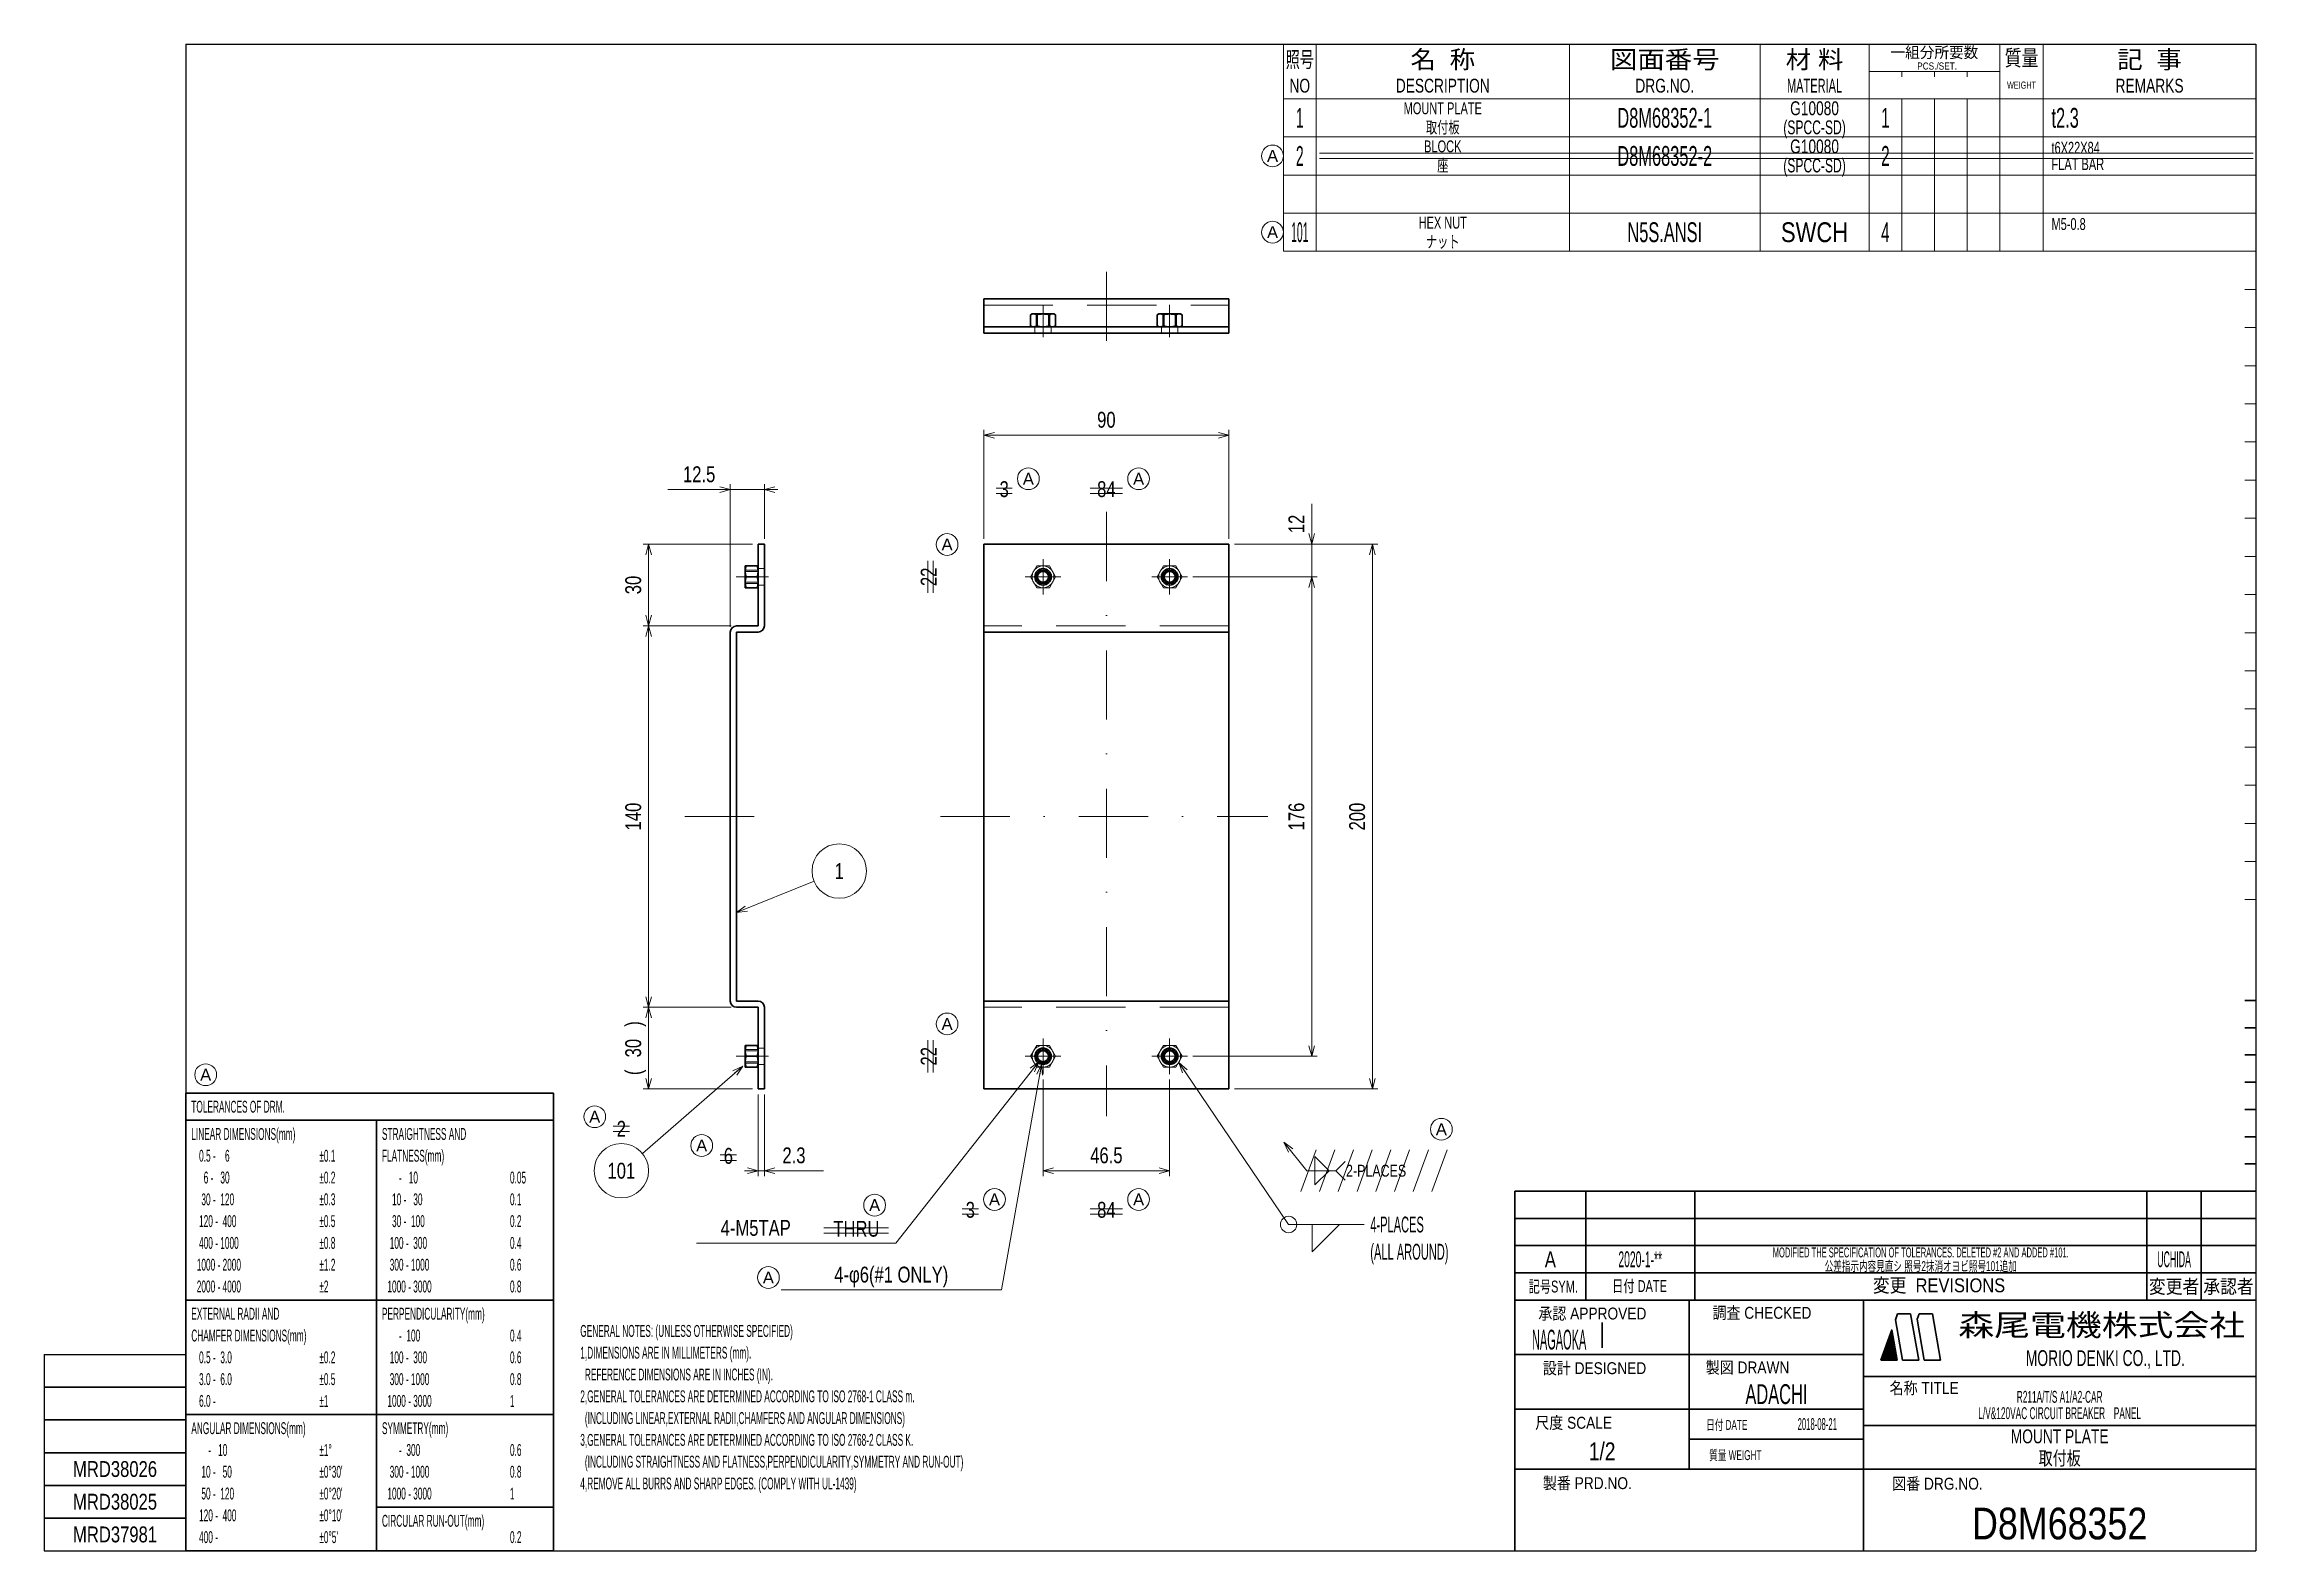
# Model space of a CAD drawing. Header units: millimetres. Extents: x 7 to 913, y 10 to 287.
# Drawn here: x 507 to 913, y 10.2 to 286.8 of the extents above; entities that cross this region are included whole.
import ezdxf
from ezdxf.enums import TextEntityAlignment as Align

# ---------------------------------------------------------------- set-up
doc = ezdxf.new("R2010")
doc.units = ezdxf.units.MM
doc.linetypes.add('DASHDOT', pattern=[25.3, 12.7, -6.3, 0, -6.3])
doc.linetypes.add('DASHED', pattern=[19, 12.7, -6.3])
for name, color, linetype in [('GR1_05', 7, 'Continuous'), ('GR1_06', 7, 'Continuous'), ('GR1_15', 7, 'Continuous'), ('GR1_16', 7, 'Continuous'), ('図面枠D8M', 7, 'Continuous'), ('表題、部品表_02', 7, 'Continuous'), ('表題、部品表_03', 7, 'Continuous'), ('表題、部品表_Layer1', 7, 'Continuous')]:
    doc.layers.add(name, color=color, linetype=linetype)
doc.styles.add('HG丸ｺﾞｼｯｸM-PRO', font='')
doc.styles.get('HG丸ｺﾞｼｯｸM-PRO').set_extended_font_data('HG丸ｺﾞｼｯｸM-PRO')

msp = doc.modelspace()

# ---------------------------------------------------------------- texts
at = {"layer": 'GR1_05', "color": 3, "linetype": 'Continuous', "lineweight": 35, "style": 'HG丸ｺﾞｼｯｸM-PRO', "width": 0.784542}
for s, height, rotation, p in [('3', 2.91, 0, (683.23, 202.77)), ('84', 2.909, 0, (701.99, 202.77)), ('22', 2.909, 90, (671.69, 189)), ('22', 2.909, 90, (671.69, 101)), ('6', 2.91, 0, (632.59, 80.4)), ('3', 2.91, 0, (677.01, 70.5)), ('84', 2.909, 0, (701.99, 70.5))]:
    msp.add_text(s, height=height, rotation=rotation, dxfattribs=at).set_placement(p, align=Align.BOTTOM_CENTER)
msp.add_text('2', height=2.91, rotation=0, dxfattribs=at).set_placement((612.95, 87.69), align=Align.MIDDLE_CENTER)
at = {"layer": 'GR1_05', "color": 3, "linetype": 'Continuous', "lineweight": 35, "style": 'HG丸ｺﾞｼｯｸM-PRO', "width": 0.78274}
msp.add_text('2-PLACES', height=2.182, dxfattribs=at).set_placement((745.99, 80), align=Align.MIDDLE_LEFT)
at = {"layer": 'GR1_05', "color": 3, "linetype": 'Continuous', "lineweight": 35, "style": 'HG丸ｺﾞｼｯｸM-PRO', "width": 0.782377}
msp.add_text('THRU', height=2.909, dxfattribs=at).set_placement((656.1, 67.02), align=Align.BOTTOM_CENTER)
at = {"layer": 'GR1_06', "color": 3, "linetype": 'Continuous', "lineweight": 35, "style": 'HG丸ｺﾞｼｯｸM-PRO'}
for s, height, width, p in [('4-PLACES', 2.909, 0.522311, (750.45, 70.13)), ('(ALL AROUND)', 2.9091, 0.52248, (750.45, 65.13))]:
    msp.add_text(s, height=height, dxfattribs=dict(at, width=width)).set_placement(p, align=Align.MIDDLE_LEFT)
at = {"layer": 'GR1_15', "color": 3, "linetype": 'Continuous', "lineweight": 35, "style": 'HG丸ｺﾞｼｯｸM-PRO', "width": 0.784542}
for s, height, p in [('1', 2.91, (652.95, 135)), ('101', 2.909, (612.95, 80))]:
    msp.add_text(s, height=height, rotation=0, dxfattribs=at).set_placement(p, align=Align.MIDDLE_CENTER)
at = {"layer": 'GR1_16', "color": 3, "linetype": 'Continuous', "lineweight": 35, "style": 'HG丸ｺﾞｼｯｸM-PRO'}
for s, height, rotation, width, p in [('90', 2.909, 0, 0.784542, (701.99, 215.5)), ('12', 2.909, 90, 0.784542, (739.2, 198.7)), ('30', 2.909, 90, 0.784542, (617.45, 187.5)), ('140', 2.909, 90, 0.784542, (617.45, 145)), ('176', 2.909, 90, 0.784542, (739.2, 145)), ('200', 2.909, 90, 0.784542, (750.34, 145)), (')', 2.91, 90, 0.781868, (617.45, 106.94)), ('30', 2.909, 90, 0.784542, (617.45, 102.5)), ('(', 2.91, 90, 0.781868, (617.45, 98.06)), ('46.5', 2.909, 0, 0.784749, (701.99, 80.5))]:
    msp.add_text(s, height=height, rotation=rotation, dxfattribs=dict(at, width=width)).set_placement(p, align=Align.BOTTOM_CENTER)
for s, height, width, p in [('12.5', 2.909, 0.784749, (627.23, 205.5)), ('2.3', 2.909, 0.784839, (644.64, 80.5)), ('4-M5TAP', 2.909, 0.783317, (637.62, 67.18)), ('4-φ6(#1 ONLY)', 2.9091, 0.782786, (662.5, 58.61))]:
    msp.add_text(s, height=height, dxfattribs=dict(at, width=width)).set_placement(p, align=Align.BOTTOM_CENTER)
at = {"layer": '図面枠D8M', "color": 3, "linetype": 'Continuous', "lineweight": 35, "style": 'HG丸ｺﾞｼｯｸM-PRO'}
for s, height, width, p in [('公差指示内容見直シ 照号2抹消オヨビ照号101追加', 1.8182, 0.619002, (851.5, 62.5)), ('取付板', 2.545, 0.741121, (877, 27.25)), ('MRD38026', 2.909, 0.783793, (520, 25.25)), ('MRD38025', 2.909, 0.783793, (520, 19.25)), ('MRD37981', 2.909, 0.783793, (520, 13.25))]:
    msp.add_text(s, height=height, dxfattribs=dict(at, width=width)).set_placement(p, align=Align.MIDDLE_CENTER)
for s, width, p in [('GENERAL NOTES: (UNLESS OTHERWISE SPECIFIED)', 0.52211, (605.41, 51.69)), ('1,DIMENSIONS ARE IN MILLIMETERS (mm).', 0.522052, (605.41, 47.69)), ('  REFERENCE DIMENSIONS ARE IN INCHES (IN).', 0.522009, (605.41, 43.69)), ('2,GENERAL TOLERANCES ARE DETERMINED ACCORDING TO ISO 2768-1 CLASS m.', 0.522186, (605.41, 39.69)), ('  (INCLUDING LINEAR,EXTERNAL RADII,CHAMFERS AND ANGULAR DIMENSIONS)', 0.522355, (605.41, 35.69)), ('3,GENERAL TOLERANCES ARE DETERMINED ACCORDING TO ISO 2768-2 CLASS K.', 0.52223, (605.41, 31.69)), ('  (INCLUDING STRAIGHTNESS AND FLATNESS,PERPENDICULARITY,SYMMETRY AND RUN-OUT)', 0.522087, (605.41, 27.69)), ('4,REMOVE ALL BURRS AND SHARP EDGES. (COMPLY WITH UL-1439)', 0.52235, (605.41, 23.69))]:
    msp.add_text(s, height=2.1818, dxfattribs=dict(at, width=width)).set_placement(p, align=Align.TOP_LEFT)
at = {"layer": '表題、部品表_03', "color": 3, "linetype": 'Continuous', "lineweight": 35, "style": 'HG丸ｺﾞｼｯｸM-PRO'}
for s, height, width, p in [('MOUNT PLATE', 2.1818, 0.692407, (763.75, 275)), ('G10080', 2.545, 0.740408, (832, 275)), ('1', 3.64, 0.521199, (737.5, 273.25)), ('取付板', 2.182, 0.692256, (763.75, 271.5)), ('D8M68352-1', 3.636, 0.619404, (804.5, 273.25)), ('(SPCC-SD)', 2.545, 0.652377, (832, 271.5)), ('1', 3.64, 0.576062, (845, 273.25)), ('2', 3.64, 0.521199, (737.5, 266.25)), ('101', 3.636, 0.389528, (737.5, 252.25)), ('HEX NUT', 2.182, 0.692138, (763.75, 254)), ('N5S.ANSI', 3.636, 0.619088, (804.5, 252.25)), ('SWCH', 3.636, 0.830518, (832, 252.25)), ('4', 3.64, 0.576062, (845, 252.25)), ('ナット', 2.182, 0.692256, (763.75, 250.5))]:
    msp.add_text(s, height=height, dxfattribs=dict(at, width=width)).set_placement(p, align=Align.MIDDLE_CENTER)
for s, height, width, p in [('t2.3', 3.636, 0.618087, (875.5, 273.25)), ('M5-0.8', 2.182, 0.691716, (875.5, 253.75))]:
    msp.add_text(s, height=height, dxfattribs=dict(at, width=width)).set_placement(p, align=Align.MIDDLE_LEFT)
at = {"layer": '表題、部品表_Layer1', "color": 3, "linetype": 'Continuous', "lineweight": 35, "style": 'HG丸ｺﾞｼｯｸM-PRO'}
for s, height, width, p in [('BLOCK', 2.182, 0.693284, (763.75, 268)), ('D8M68352-2', 3.636, 0.619404, (804.5, 266.25)), ('G10080', 2.545, 0.740408, (832, 268)), ('2', 3.64, 0.576062, (845, 266.25)), ('座', 2.18, 0.692256, (763.75, 264.5)), ('(SPCC-SD)', 2.545, 0.652377, (832, 264.5))]:
    msp.add_text(s, height=height, dxfattribs=dict(at, width=width)).set_placement(p, align=Align.MIDDLE_CENTER)
for s, width, p in [('t6X22X84', 0.692008, (875.5, 267.75)), ('FLAT BAR', 0.692996, (875.5, 264.75))]:
    msp.add_text(s, height=2.182, dxfattribs=dict(at, width=width)).set_placement(p, align=Align.MIDDLE_LEFT)

# ---------------------------------------------------------------- blocks, each defined once
blk = doc.blocks.new('BLKF060')
at = {"layer": '図面枠D8M', "color": 4, "linetype": 'Continuous', "lineweight": 13}
for p, q in [((844.778471, 46.998727), (846.524087, 48.744343)), ((844.8594, 47.221078), (846.502888, 48.864566)), ((844.940329, 47.443428), (846.48169, 48.984789)), ((845.021258, 47.665778), (846.460491, 49.105012)), ((845.102186, 47.888128), (846.439293, 49.225235)), ((845.183115, 48.110479), (846.418094, 49.345457)), ((845.264044, 48.332829), (846.396896, 49.46568)), ((845.344973, 48.555179), (846.375697, 49.585903)), ((845.425902, 48.777529), (846.354499, 49.706126)), ((845.506831, 48.999879), (846.3333, 49.826349)), ((845.58776, 49.22223), (846.312102, 49.946572)), ((845.668689, 49.44458), (846.290903, 50.066794)), ((845.749617, 49.66693), (846.269705, 50.187017)), ((845.830546, 49.88928), (846.248506, 50.30724)), ((845.911475, 50.111631), (846.227307, 50.427463)), ((845.992404, 50.333981), (846.206109, 50.547686)), ((846.073333, 50.556331), (846.18491, 50.667909)), ((846.154262, 50.778681), (846.163712, 50.788131)), ((844.157871, 45.246757), (846.693675, 47.782561)), ((844.211969, 45.442276), (846.672477, 47.902784)), ((844.292898, 45.664626), (846.651278, 48.023006)), ((844.299292, 45.246757), (846.714874, 47.662338)), ((844.373827, 45.886976), (846.63008, 48.143229)), ((844.440714, 45.246757), (846.736072, 47.542115)), ((844.454756, 46.109327), (846.608881, 48.263452)), ((844.535684, 46.331677), (846.587682, 48.383675)), ((844.582135, 45.246757), (846.757271, 47.421892)), ((844.616613, 46.554027), (846.566484, 48.503898)), ((844.697542, 46.776377), (846.545285, 48.624121)), ((844.723556, 45.246757), (846.778469, 47.301669)), ((844.864978, 45.246757), (846.799668, 47.181447)), ((845.006399, 45.246757), (846.820866, 47.061224)), ((845.147821, 45.246757), (846.842065, 46.941001)), ((845.289242, 45.246757), (846.863263, 46.820778)), ((845.430663, 45.246757), (846.884462, 46.700555)), ((845.572085, 45.246757), (846.90566, 46.580332)), ((845.713506, 45.246757), (846.926859, 46.46011)), ((845.854927, 45.246757), (846.948057, 46.339887)), ((845.996349, 45.246757), (846.969256, 46.219664)), ((846.13777, 45.246757), (846.990455, 46.099441)), ((846.279191, 45.246757), (847.011653, 45.979218)), ((846.420613, 45.246757), (847.032852, 45.858995)), ((846.562034, 45.246757), (847.05405, 45.738773)), ((846.703455, 45.246757), (847.075249, 45.61855)), ((846.844877, 45.246757), (847.096447, 45.498327)), ((846.986298, 45.246757), (847.117646, 45.378104)), ((847.12772, 45.246757), (847.138844, 45.257881))]:
    blk.add_line(p, q, dxfattribs=at)
blk = doc.blocks.new('BLKF059')
at = {"layer": '図面枠D8M', "color": 2, "linetype": 'Continuous', "lineweight": 25}
for p, q in [((533, 286.75), (913, 286.75)), ((533, 286.75), (533, 10.25)), ((913, 286.75), (913, 10.25)), ((507, 46.25), (507, 10.25)), ((507, 46.25), (533, 46.25)), ((507, 10.25), (913, 10.25))]:
    blk.add_line(p, q, dxfattribs=at)
at = {"layer": '図面枠D8M', "color": 4, "linetype": 'Continuous', "lineweight": 13}
for p, q in [((913, 269.75), (911, 269.75)), ((913, 262.75), (911, 262.75)), ((913, 255.75), (911, 255.75)), ((913, 248.75), (911, 248.75)), ((913, 241.75), (911, 241.75)), ((913, 234.75), (911, 234.75)), ((913, 227.75), (911, 227.75)), ((913, 220.75), (911, 220.75)), ((913, 213.75), (911, 213.75)), ((913, 206.75), (911, 206.75)), ((913, 199.75), (911, 199.75)), ((913, 192.75), (911, 192.75)), ((913, 185.75), (911, 185.75)), ((913, 178.75), (911, 178.75)), ((913, 171.75), (911, 171.75)), ((913, 164.75), (911, 164.75)), ((913, 157.75), (911, 157.75)), ((913, 150.75), (911, 150.75)), ((913, 143.75), (911, 143.75)), ((913, 136.75), (911, 136.75)), ((911, 129.75), (913, 129.75))]:
    blk.add_line(p, q, dxfattribs=at)
at = {"layer": '図面枠D8M', "color": 3, "linetype": 'Continuous', "lineweight": 35}
for p, q in [((913, 111.25), (911, 111.25)), ((913, 106.25), (911, 106.25)), ((913, 101.25), (911, 101.25)), ((913, 96.25), (911, 96.25)), ((913, 91.25), (911, 91.25)), ((913, 86.25), (911, 86.25)), ((913, 81.25), (911, 81.25)), ((777, 76.25), (913, 76.25)), ((777, 76.25), (777, 10.25)), ((790, 76.25), (790, 56.25)), ((810, 76.25), (810, 56.25)), ((893, 76.25), (893, 56.25)), ((903, 76.25), (903, 56.25)), ((777, 71.25), (913, 71.25)), ((777, 66.25), (913, 66.25)), ((777, 61.25), (913, 61.25)), ((777, 56.25), (913, 56.25)), ((809, 56.25), (809, 25.25)), ((841, 56.25), (841, 10.25)), ((846.84, 52.65), (847.23, 53.75)), ((847.23, 53.75), (849.64, 53.75)), ((851.14, 45.25), (849.64, 53.75)), ((851.18, 53.75), (850.82, 52.76)), ((851.18, 53.75), (853.64, 53.75)), ((855.14, 45.25), (853.64, 53.75)), ((793, 52.17), (793, 47.48)), ((844.14, 45.25), (846.16, 50.8)), ((847.14, 45.25), (846.16, 50.8)), ((848.14, 45.25), (846.84, 52.65)), ((852.14, 45.25), (850.82, 52.76)), ((777, 46.25), (841, 46.25)), ((844.14, 45.25), (847.14, 45.25)), ((848.14, 45.25), (851.14, 45.25)), ((852.14, 45.25), (855.14, 45.25)), ((841, 42.25), (913, 42.25)), ((507, 40.25), (533, 40.25)), ((507, 34.25), (533, 34.25)), ((777, 36.25), (841, 36.25)), ((841, 33.25), (913, 33.25)), ((809, 30.75), (841, 30.75)), ((507, 28.25), (533, 28.25)), ((777, 25.25), (913, 25.25)), ((507, 22.25), (533, 22.25)), ((533, 16.25), (507, 16.25))]:
    blk.add_line(p, q, dxfattribs=at)
at = {"layer": '図面枠D8M', "color": 4, "linetype": 'Continuous', "lineweight": 13}
blk.add_blockref('BLKF060', (0, 0), dxfattribs=at)
at = {"layer": '図面枠D8M', "color": 4, "linetype": 'Continuous', "lineweight": 13, "style": 'HG丸ｺﾞｼｯｸM-PRO'}
for s, height, width, p in [('記号SYM.', 2.182, 0.69227, (784.03, 58.74)), ('日付 DATE', 2.182, 0.692507, (799.87, 58.83)), ('変更  REVISIONS', 2.5455, 0.887352, (854.85, 58.97)), ('変更者', 2.545, 0.887717, (898, 58.75)), ('承認者', 2.545, 0.887717, (908, 58.75)), ('承認 APPROVED', 2.1818, 0.863151, (791.21, 53.79)), ('調査 CHECKED', 2.182, 0.863174, (822.34, 53.92)), ('設計 DESIGNED', 2.1818, 0.862613, (791.61, 43.76)), ('製図 DRAWN', 2.182, 0.863099, (819.7, 43.9)), ('名称 TITLE', 2.182, 0.862489, (852.13, 40.11)), ('尺度 SCALE', 2.182, 0.862581, (787.78, 33.74)), ('日付 DATE', 1.818, 0.618255, (815.88, 33.34)), ('質量 WEIGHT', 1.818, 0.618812, (817.46, 27.8)), ('製番 PRD.NO.', 2.182, 0.863299, (790.29, 22.66)), ('図番 DRG.NO.', 2.182, 0.863083, (854.56, 22.56))]:
    blk.add_text(s, height=height, dxfattribs=dict(at, width=width)).set_placement(p, align=Align.MIDDLE_CENTER)
at = {"layer": '図面枠D8M', "color": 2, "linetype": 'Continuous', "lineweight": 25, "style": 'HG丸ｺﾞｼｯｸM-PRO', "width": 1.206081}
blk.add_text('森尾電機株式会社', height=4, dxfattribs=at).set_placement((884.72, 51.68), align=Align.MIDDLE_CENTER)
at = {"layer": '図面枠D8M', "color": 3, "linetype": 'Continuous', "lineweight": 35, "style": 'HG丸ｺﾞｼｯｸM-PRO', "width": 0.652197}
blk.add_text('MORIO DENKI CO., LTD.', height=2.9091, dxfattribs=at).set_placement((885.38, 45.61), align=Align.MIDDLE_CENTER)
blk = doc.blocks.new('BLKF061')
at = {"layer": '図面枠D8M', "color": 3, "linetype": 'Continuous', "lineweight": 35, "style": 'HG丸ｺﾞｼｯｸM-PRO'}
for s, height, width, p in [('A', 2.91, 0.782973, (783.5, 63.75)), ('2020-1-**', 2.909, 0.488281, (800, 63.75)), ('MODIFIED THE SPECIFICATION OF TOLERANCES. DELETED #2 AND ADDED #101.', 1.8182, 0.497779, (851.5, 65)), ('UCHIDA', 2.909, 0.415827, (898, 63.75)), ('NAGAOKA', 3.636, 0.414524, (785.11, 49)), ('ADACHI', 3.636, 0.619335, (825, 39)), ('L/V&120VAC CIRCUIT BREAKER\u3000PANEL', 2.1818, 0.522042, (877, 35.5)), ('R211A/T/S A1/A2-CAR', 2.1818, 0.521924, (877, 38.5)), ('2018-08-21', 2.182, 0.482412, (832.5, 33.5)), ('MOUNT PLATE', 2.5455, 0.741539, (877, 31.25)), ('1/2', 3.273, 0.80628, (793, 28.5)), ('D8M68352', 5.818, 0.845432, (877, 15.25))]:
    blk.add_text(s, height=height, dxfattribs=dict(at, width=width)).set_placement(p, align=Align.MIDDLE_CENTER)
blk = doc.blocks.new('BLKF062')
at = {"layer": '表題、部品表_02', "color": 4, "linetype": 'Continuous', "lineweight": 13}
for p, q in [((734.5, 276.75), (734.5, 269.75)), ((734.5, 276.75), (913, 276.75)), ((740.5, 276.75), (740.5, 269.75)), ((787, 276.75), (787, 269.75)), ((822, 276.75), (822, 269.75)), ((842, 276.75), (842, 269.75)), ((848, 276.75), (848, 269.75)), ((854, 276.75), (854, 269.75)), ((860, 269.75), (860, 276.75)), ((866, 276.75), (866, 269.75)), ((874, 276.75), (874, 269.75)), ((913, 276.75), (913, 269.75)), ((734.5, 269.75), (913, 269.75))]:
    blk.add_line(p, q, dxfattribs=at)
blk = doc.blocks.new('BLKF064')
at = {"layer": '表題、部品表_02', "color": 4, "linetype": 'Continuous', "lineweight": 13}
for p, q in [((734.5, 269.75), (734.5, 262.75)), ((734.5, 269.75), (913, 269.75)), ((740.5, 269.75), (740.5, 262.75)), ((787, 269.75), (787, 262.75)), ((822, 269.75), (822, 262.75)), ((842, 269.75), (842, 262.75)), ((848, 269.75), (848, 262.75)), ((854, 269.75), (854, 262.75)), ((860, 262.75), (860, 269.75)), ((866, 269.75), (866, 262.75)), ((874, 269.75), (874, 262.75)), ((913, 269.75), (913, 262.75)), ((734.5, 262.75), (913, 262.75))]:
    blk.add_line(p, q, dxfattribs=at)
blk = doc.blocks.new('BLKF066')
at = {"layer": '図面枠D8M', "color": 3, "linetype": 'Continuous', "lineweight": 35}
for p, q in [((533, 94.25), (600.5, 94.25)), ((533, 94.25), (533, 10.25)), ((600.5, 10.25), (600.5, 94.25)), ((533, 89.25), (600.5, 89.25)), ((568, 10.25), (568, 89.25)), ((533, 56.25), (568, 56.25)), ((568, 56.25), (600.5, 56.25)), ((533, 35.25), (568, 35.25)), ((568, 35.25), (600.5, 35.25)), ((568, 18.25), (600.5, 18.25)), ((533, 10.25), (600.5, 10.25))]:
    blk.add_line(p, q, dxfattribs=at)
at = {"layer": '図面枠D8M', "color": 4, "linetype": 'Continuous', "lineweight": 13, "style": 'HG丸ｺﾞｼｯｸM-PRO'}
for s, height, width, p in [('TOLERANCES OF DRM.', 2.1818, 0.522208, (534, 91.75)), ('LINEAR DIMENSIONS(mm)', 2.1818, 0.521664, (534, 86.75)), ('STRAIGHTNESS AND', 2.1818, 0.521949, (569, 86.75)), (' 0.5 -    6', 2.1818, 0.524049, (535, 82.75)), ('±0.1', 2.182, 0.52198, (557.5, 82.75)), ('FLATNESS(mm)', 2.1818, 0.521994, (569, 82.75)), ('   6 -   30', 2.1818, 0.52397, (535, 78.75)), ('±0.2', 2.182, 0.52198, (557.5, 78.75)), ('     -   10', 2.1818, 0.524651, (570, 78.75)), ('0.05', 2.182, 0.52205, (592.5, 78.75)), ('  30 -  120', 2.1818, 0.522893, (535, 74.75)), ('±0.3', 2.182, 0.52198, (557.5, 74.75)), ('  10 -   30', 2.1818, 0.523391, (570, 74.75)), ('0.1', 2.182, 0.522424, (592.5, 74.75)), (' 120 -  400', 2.1818, 0.52246, (535, 70.75)), ('±0.5', 2.182, 0.52198, (557.5, 70.75)), ('  30 -  100', 2.1818, 0.522893, (570, 70.75)), ('0.2', 2.182, 0.522424, (592.5, 70.75)), (' 400 - 1000', 2.1818, 0.52208, (535, 66.75)), ('±0.8', 2.182, 0.52198, (557.5, 66.75)), (' 100 -  300', 2.1818, 0.52246, (570, 66.75)), ('0.4', 2.182, 0.522424, (592.5, 66.75)), ('1000 - 2000', 2.1818, 0.521744, (535, 62.75)), ('±1.2', 2.182, 0.52198, (557.5, 62.75)), (' 300 - 1000', 2.1818, 0.52208, (570, 62.75)), ('0.6', 2.182, 0.522424, (592.5, 62.75)), ('2000 - 4000', 2.1818, 0.521744, (535, 58.75)), ('±2', 2.182, 0.521216, (557.5, 58.75)), ('1000 - 3000', 2.1818, 0.521744, (570, 58.75)), ('0.8', 2.182, 0.522424, (592.5, 58.75)), ('EXTERNAL RADII AND', 2.1818, 0.522426, (534, 53.75)), ('PERPENDICULARITY(mm)', 2.1818, 0.521822, (569, 53.75)), ('CHAMFER DIMENSIONS(mm)', 2.1818, 0.521615, (534, 49.75)), ('     -  100', 2.1818, 0.52397, (570, 49.75)), ('0.4', 2.182, 0.522424, (592.5, 49.75)), (' 0.5 -  3.0', 2.1818, 0.523514, (535, 45.75)), ('±0.2', 2.182, 0.52198, (557.5, 45.75)), (' 100 -  300', 2.1818, 0.52246, (570, 45.75)), ('0.6', 2.182, 0.522424, (592.5, 45.75)), (' 3.0 -  6.0', 2.1818, 0.523514, (535, 41.75)), ('±0.5', 2.182, 0.52198, (557.5, 41.75)), (' 300 - 1000', 2.1818, 0.52208, (570, 41.75)), ('0.8', 2.182, 0.522424, (592.5, 41.75)), (' 6.0 -', 2.182, 0.523279, (535, 37.75)), ('±1', 2.182, 0.521216, (557.5, 37.75)), ('1000 - 3000', 2.1818, 0.521744, (570, 37.75)), ('1', 2.18, 0.521199, (592.5, 37.75)), ('ANGULAR DIMENSIONS(mm)', 2.1818, 0.521887, (534, 32.75)), ('SYMMETRY(mm)', 2.1818, 0.521222, (569, 32.75)), ('     -   10', 2.1818, 0.524651, (535, 28.75)), ('±1°', 2.182, 0.52122, (557.5, 28.75)), ('     -  300', 2.1818, 0.52397, (570, 28.75)), ('0.6', 2.182, 0.522424, (592.5, 28.75)), ('  10 -   50', 2.1818, 0.523391, (535, 24.75)), ("±0°30'", 2.182, 0.521679, (557.5, 24.75)), (' 300 - 1000', 2.1818, 0.52208, (570, 24.75)), ('0.8', 2.182, 0.522424, (592.5, 24.75)), ('  50 -  120', 2.1818, 0.522893, (535, 20.75)), ("±0°20'", 2.182, 0.521679, (557.5, 20.75)), ('1000 - 3000', 2.1818, 0.521744, (570, 20.75)), ('1', 2.18, 0.521199, (592.5, 20.75)), (' 120 -  400', 2.1818, 0.52246, (535, 16.75)), ("±0°10'", 2.182, 0.521679, (557.5, 16.75)), ('CIRCULAR RUN-OUT(mm)', 2.1818, 0.521639, (569, 15.75)), (' 400 -', 2.182, 0.52234, (535, 12.75)), ("±0°5'", 2.182, 0.521776, (557.5, 12.75)), ('0.2', 2.182, 0.522424, (592.5, 12.75))]:
    blk.add_text(s, height=height, dxfattribs=dict(at, width=width)).set_placement(p, align=Align.MIDDLE_LEFT)
blk = doc.blocks.new('BLKF067')
at = {"layer": '表題、部品表_Layer1', "color": 4, "linetype": 'Continuous', "lineweight": 13}
blk.add_circle((536.64, 97.62), 2, dxfattribs=at)
at = {"layer": '表題、部品表_Layer1', "color": 4, "linetype": 'Continuous', "lineweight": 13, "style": 'HG丸ｺﾞｼｯｸM-PRO', "width": 1.042301}
blk.add_text('A', height=2.18, dxfattribs=at).set_placement((536.64, 97.62), align=Align.MIDDLE_CENTER)
blk = doc.blocks.new('BLKF069')
at = {"layer": '図面枠D8M', "color": 4, "linetype": 'Continuous', "lineweight": 13}
for p, q in [((734.5, 286.75), (734.5, 276.75)), ((734.5, 286.75), (913, 286.75)), ((740.5, 286.75), (740.5, 276.75)), ((787, 286.75), (787, 276.75)), ((822, 286.75), (822, 276.75)), ((842, 286.75), (842, 276.75)), ((866, 286.75), (866, 276.75)), ((874, 286.75), (874, 276.75)), ((913, 286.75), (913, 276.75)), ((842, 281.75), (866, 281.75)), ((848, 280.75), (848, 281.75)), ((854, 281.75), (854, 280.75)), ((860, 281.75), (860, 280.75)), ((734.5, 276.75), (913, 276.75))]:
    blk.add_line(p, q, dxfattribs=at)
at = {"layer": '図面枠D8M', "color": 3, "linetype": 'Continuous', "lineweight": 35, "style": 'HG丸ｺﾞｼｯｸM-PRO'}
for s, height, width, p in [('照号', 2.909, 0.651535, (737.5, 283.95)), ('名  称', 3.273, 1.042426, (763.75, 283.95)), ('図面番号', 3.273, 1.127518, (804.5, 283.95)), ('材 料', 3.273, 1.042439, (832, 283.95)), ('一組分所要数', 2.036, 0.966638, (854, 285.25)), ('質量', 2.909, 0.781842, (870, 284.25)), ('記  事', 3.273, 1.042426, (893.5, 283.95)), ('NO', 2.545, 0.740841, (737.5, 279.15)), ('DESCRIPTION', 2.5455, 0.741365, (763.75, 279.15)), ('DRG.NO.', 2.545, 0.741189, (804.5, 279.15)), ('MATERIAL', 2.545, 0.594756, (832, 279.15)), ('PCS./SET.', 1.309, 0.862935, (854.5, 282.75)), ('REMARKS', 2.545, 0.742803, (893.5, 279.15)), ('WEIGHT', 1.309, 0.635507, (870, 279.25))]:
    blk.add_text(s, height=height, dxfattribs=dict(at, width=width)).set_placement(p, align=Align.MIDDLE_CENTER)
blk = doc.blocks.new('BLKF068')
at = {"layer": '図面枠D8M', "color": 3, "linetype": 'Continuous', "lineweight": 13}
blk.add_blockref('BLKF069', (0, 0), dxfattribs=at)
blk = doc.blocks.new('BLKF070')
at = {"layer": 'GR1_06', "color": 3, "linetype": 'Continuous', "lineweight": 35}
for p, q in [((639.2, 195), (638.05, 195)), ((638.05, 180), (638.05, 195)), ((639.2, 195), (639.2, 180)), ((632.95, 111.15), (632.95, 178.85)), ((634.1, 180), (638.05, 180)), ((634.1, 111.15), (634.1, 178.85)), ((634.1, 178.85), (638.05, 178.85)), ((634.1, 111.15), (638.05, 111.15)), ((634.1, 110), (638.05, 110)), ((638.05, 95), (638.05, 110)), ((639.2, 110), (639.2, 95)), ((639.2, 95), (638.05, 95))]:
    blk.add_line(p, q, dxfattribs=at)
for centre, start, end in [((634.1, 178.85), 90, 180), ((638.05, 180), 270, 0), ((634.1, 111.15), 180, 270), ((638.05, 110), 0, 90)]:
    blk.add_arc(centre, 1.15, start, end, dxfattribs=at)
blk = doc.blocks.new('BLKF071')
at = {"layer": 'GR1_06', "color": 3, "linetype": 'Continuous', "lineweight": 35}
for p, q in [((679.49, 195), (724.49, 195)), ((679.49, 95), (679.49, 195)), ((724.49, 95), (724.49, 195)), ((724.49, 178.85), (679.49, 178.85)), ((724.49, 111.15), (679.49, 111.15)), ((679.49, 95), (724.49, 95))]:
    blk.add_line(p, q, dxfattribs=at)
at = {"layer": 'GR1_06', "color": 4, "linetype": 'DASHED', "lineweight": 13}
for p, q in [((724.49, 180), (679.49, 180)), ((724.49, 110), (679.49, 110))]:
    blk.add_line(p, q, dxfattribs=at)
blk = doc.blocks.new('BLKF072')
at = {"layer": 'GR1_06', "color": 4, "linetype": 'DASHED', "lineweight": 13}
for p, q in [((638.05, 190.25), (635.7, 190.25)), ((638.05, 190), (635.7, 190)), ((638.05, 188), (635.7, 188)), ((638.05, 187.75), (635.7, 187.75))]:
    blk.add_line(p, q, dxfattribs=at)
blk = doc.blocks.new('BLKF073')
at = {"layer": 'GR1_06', "color": 4, "linetype": 'DASHED', "lineweight": 13}
for p, q in [((638.05, 102.25), (635.7, 102.25)), ((638.05, 102), (635.7, 102)), ((638.05, 100), (635.7, 100)), ((638.05, 99.75), (635.7, 99.75))]:
    blk.add_line(p, q, dxfattribs=at)
blk = doc.blocks.new('BLKF074')
at = {"layer": 'GR1_06', "color": 3, "linetype": 'Continuous', "lineweight": 35}
for p, q in [((679.49, 240), (724.49, 240)), ((679.49, 233.75), (679.49, 240)), ((724.49, 233.75), (724.49, 240)), ((679.49, 234.9), (724.49, 234.9)), ((679.49, 233.75), (724.49, 233.75))]:
    blk.add_line(p, q, dxfattribs=at)
at = {"layer": 'GR1_06', "color": 4, "linetype": 'DASHED', "lineweight": 13}
blk.add_line((679.49, 238.85), (724.49, 238.85), dxfattribs=at)
blk = doc.blocks.new('FXTIP_ARROW_S')
at = {"color": 0, "linetype": 'Continuous', "lineweight": -2}
for q in [(-1, 0), (-0.97, 0.26), (-0.97, -0.26)]:
    blk.add_line((0, 0), q, dxfattribs=at)
blk = doc.blocks.new('FXTIP_ARROW_E')
at = {"color": 0, "linetype": 'Continuous', "lineweight": -2}
for q in [(-1, 0), (-0.97, 0.26), (-0.97, -0.26)]:
    blk.add_line((0, 0), q, dxfattribs=at)
blk = doc.blocks.new('BLKF075')
at = {"layer": 'GR1_06', "color": 4, "linetype": 'DASHED', "lineweight": 13}
for p, q in [((689.11, 234.9), (689.11, 237.25)), ((689.36, 234.9), (689.36, 237.25)), ((691.36, 234.9), (691.36, 237.25)), ((691.61, 234.9), (691.61, 237.25))]:
    blk.add_line(p, q, dxfattribs=at)
blk = doc.blocks.new('BLKF076')
at = {"layer": 'GR1_06', "color": 4, "linetype": 'DASHED', "lineweight": 13}
for p, q in [((712.36, 234.9), (712.36, 237.25)), ((712.61, 234.9), (712.61, 237.25)), ((714.61, 234.9), (714.61, 237.25)), ((714.86, 234.9), (714.86, 237.25))]:
    blk.add_line(p, q, dxfattribs=at)
blk = doc.blocks.new('BLKF077')
at = {"layer": 'GR1_05', "color": 4, "linetype": 'Continuous', "lineweight": 13}
for p, q in [((742.88, 80), (740.25, 82.62)), ((740.25, 77.38), (740.25, 82.62)), ((742.88, 80), (740.25, 77.38))]:
    blk.add_line(p, q, dxfattribs=at)
blk = doc.blocks.new('BLKF078')
at = {"layer": 'GR1_06', "color": 3, "linetype": 'Continuous', "lineweight": 35}
for p, q in [((688.05, 237.07), (688.36, 237.25)), ((688.05, 235.08), (688.05, 237.07)), ((688.36, 237.25), (692.36, 237.25)), ((689.21, 237.07), (689.21, 235.08)), ((691.52, 237.07), (691.52, 235.08)), ((692.36, 237.25), (692.67, 237.07)), ((692.67, 237.07), (692.67, 235.08)), ((688.36, 234.9), (688.05, 235.08)), ((692.36, 234.9), (688.36, 234.9)), ((692.67, 235.08), (692.36, 234.9))]:
    blk.add_line(p, q, dxfattribs=at)
for centre, radius, start, end in [((688.63, 236.23), 1.02, 55.6158, 124.3842), ((690.36, 233.43), 3.82, 72.412, 107.588), ((692.1, 236.23), 1.02, 55.6158, 124.3842), ((688.63, 235.92), 1.02, 235.6158, 304.3842), ((690.36, 238.72), 3.82, 252.412, 287.588), ((692.1, 235.92), 1.02, 235.6158, 304.3842)]:
    blk.add_arc(centre, radius, start, end, dxfattribs=at)
blk = doc.blocks.new('BLKF079')
at = {"layer": 'GR1_06', "color": 3, "linetype": 'Continuous', "lineweight": 35}
for p, q in [((711.3, 237.07), (711.61, 237.25)), ((711.3, 235.08), (711.3, 237.07)), ((711.61, 237.25), (715.61, 237.25)), ((712.46, 237.07), (712.46, 235.08)), ((714.77, 237.07), (714.77, 235.08)), ((715.61, 237.25), (715.92, 237.07)), ((715.92, 237.07), (715.92, 235.08)), ((711.61, 234.9), (711.3, 235.08)), ((715.61, 234.9), (711.61, 234.9)), ((715.92, 235.08), (715.61, 234.9))]:
    blk.add_line(p, q, dxfattribs=at)
for centre, radius, start, end in [((711.88, 236.23), 1.02, 55.6158, 124.3842), ((713.61, 233.43), 3.82, 72.412, 107.588), ((715.35, 236.23), 1.02, 55.6158, 124.3842), ((711.88, 235.92), 1.02, 235.6158, 304.3842), ((713.61, 238.72), 3.82, 252.412, 287.588), ((715.35, 235.92), 1.02, 235.6158, 304.3842)]:
    blk.add_arc(centre, radius, start, end, dxfattribs=at)
blk = doc.blocks.new('BLKF080')
at = {"layer": 'GR1_06', "color": 3, "linetype": 'Continuous', "lineweight": 35}
for p, q in [((635.7, 187), (635.7, 191)), ((635.7, 191), (638.05, 191)), ((638.05, 191), (638.05, 187)), ((638.05, 187), (635.7, 187)), ((635.88, 189), (638.05, 189))]:
    blk.add_line(p, q, dxfattribs=at)
for centre, start, end in [((638.59, 190), 159.7438, 200.2562), ((635.16, 190), 339.7438, 20.2562), ((638.59, 188), 159.7438, 200.2562), ((635.16, 188), 339.7438, 20.2562)]:
    blk.add_arc(centre, 2.89, start, end, dxfattribs=at)
blk = doc.blocks.new('BLKF081')
at = {"layer": 'GR1_06', "color": 4, "linetype": 'DASHED', "lineweight": 13}
for p, q in [((689.21, 191), (688.05, 189)), ((691.52, 191), (689.21, 191)), ((692.67, 189), (691.52, 191)), ((688.05, 189), (689.21, 187)), ((689.21, 187), (691.52, 187)), ((691.52, 187), (692.67, 189))]:
    blk.add_line(p, q, dxfattribs=at)
blk.add_circle((690.36, 189), 2, dxfattribs=at)
at = {"layer": 'GR1_06', "color": 3, "linetype": 'Continuous', "lineweight": 35}
for radius in [1.25, 1]:
    blk.add_circle((690.36, 189), radius, dxfattribs=at)
blk = doc.blocks.new('BLKF082')
at = {"layer": 'GR1_06', "color": 4, "linetype": 'DASHED', "lineweight": 13}
for p, q in [((712.46, 191), (711.3, 189)), ((714.77, 191), (712.46, 191)), ((715.92, 189), (714.77, 191)), ((711.3, 189), (712.46, 187)), ((712.46, 187), (714.77, 187)), ((714.77, 187), (715.92, 189))]:
    blk.add_line(p, q, dxfattribs=at)
blk.add_circle((713.61, 189), 2, dxfattribs=at)
at = {"layer": 'GR1_06', "color": 3, "linetype": 'Continuous', "lineweight": 35}
for radius in [1.25, 1]:
    blk.add_circle((713.61, 189), radius, dxfattribs=at)
blk = doc.blocks.new('BLKF083')
at = {"layer": 'GR1_06', "color": 3, "linetype": 'Continuous', "lineweight": 35}
for p, q in [((635.7, 99), (635.7, 103)), ((635.7, 103), (638.05, 103)), ((638.05, 103), (638.05, 99)), ((638.05, 99), (635.7, 99)), ((635.88, 101), (638.05, 101))]:
    blk.add_line(p, q, dxfattribs=at)
for centre, start, end in [((638.59, 102), 159.7438, 200.2562), ((635.16, 102), 339.7438, 20.2562), ((638.59, 100), 159.7438, 200.2562), ((635.16, 100), 339.7438, 20.2562)]:
    blk.add_arc(centre, 2.89, start, end, dxfattribs=at)
blk = doc.blocks.new('BLKF084')
at = {"layer": 'GR1_06', "color": 4, "linetype": 'DASHED', "lineweight": 13}
for p, q in [((689.21, 103), (688.05, 101)), ((691.52, 103), (689.21, 103)), ((692.67, 101), (691.52, 103)), ((688.05, 101), (689.21, 99)), ((689.21, 99), (691.52, 99)), ((691.52, 99), (692.67, 101))]:
    blk.add_line(p, q, dxfattribs=at)
blk.add_circle((690.36, 101), 2, dxfattribs=at)
at = {"layer": 'GR1_06', "color": 3, "linetype": 'Continuous', "lineweight": 35}
for radius in [1.25, 1]:
    blk.add_circle((690.36, 101), radius, dxfattribs=at)
blk = doc.blocks.new('BLKF085')
at = {"layer": 'GR1_06', "color": 4, "linetype": 'DASHED', "lineweight": 13}
for p, q in [((712.46, 103), (711.3, 101)), ((714.77, 103), (712.46, 103)), ((715.92, 101), (714.77, 103)), ((711.3, 101), (712.46, 99)), ((712.46, 99), (714.77, 99)), ((714.77, 99), (715.92, 101))]:
    blk.add_line(p, q, dxfattribs=at)
blk.add_circle((713.61, 101), 2, dxfattribs=at)
at = {"layer": 'GR1_06', "color": 3, "linetype": 'Continuous', "lineweight": 35}
for radius in [1.25, 1]:
    blk.add_circle((713.61, 101), radius, dxfattribs=at)
blk = doc.blocks.new('BLKF086')
at = {"layer": 'GR1_05', "color": 4, "linetype": 'Continuous', "lineweight": 13}
blk.add_circle((681.45, 74.73), 2, dxfattribs=at)
at = {"layer": 'GR1_05', "color": 4, "linetype": 'Continuous', "lineweight": 13, "style": 'HG丸ｺﾞｼｯｸM-PRO', "width": 1.042301}
blk.add_text('A', height=2.18, rotation=360, dxfattribs=at).set_placement((681.45, 74.73), align=Align.MIDDLE_CENTER)
blk = doc.blocks.new('BLKF087')
at = {"layer": 'GR1_05', "color": 4, "linetype": 'Continuous', "lineweight": 13}
blk.add_circle((707.91, 74.73), 2, dxfattribs=at)
at = {"layer": 'GR1_05', "color": 4, "linetype": 'Continuous', "lineweight": 13, "style": 'HG丸ｺﾞｼｯｸM-PRO', "width": 1.042301}
blk.add_text('A', height=2.18, rotation=360, dxfattribs=at).set_placement((707.91, 74.73), align=Align.MIDDLE_CENTER)
blk = doc.blocks.new('BLKF088')
at = {"layer": 'GR1_05', "color": 4, "linetype": 'Continuous', "lineweight": 13}
blk.add_circle((763.49, 87.61), 2, dxfattribs=at)
at = {"layer": 'GR1_05', "color": 4, "linetype": 'Continuous', "lineweight": 13, "style": 'HG丸ｺﾞｼｯｸM-PRO', "width": 1.042301}
blk.add_text('A', height=2.18, rotation=360, dxfattribs=at).set_placement((763.49, 87.61), align=Align.MIDDLE_CENTER)
blk = doc.blocks.new('BLKF089')
at = {"layer": 'GR1_05', "color": 4, "linetype": 'Continuous', "lineweight": 13}
blk.add_circle((672.75, 106.94), 2, dxfattribs=at)
at = {"layer": 'GR1_05', "color": 4, "linetype": 'Continuous', "lineweight": 13, "style": 'HG丸ｺﾞｼｯｸM-PRO', "width": 1.042301}
blk.add_text('A', height=2.18, rotation=360, dxfattribs=at).set_placement((672.75, 106.94), align=Align.MIDDLE_CENTER)
blk = doc.blocks.new('BLKF090')
at = {"layer": 'GR1_05', "color": 4, "linetype": 'Continuous', "lineweight": 13}
blk.add_circle((687.67, 207), 2, dxfattribs=at)
at = {"layer": 'GR1_05', "color": 4, "linetype": 'Continuous', "lineweight": 13, "style": 'HG丸ｺﾞｼｯｸM-PRO', "width": 1.042301}
blk.add_text('A', height=2.18, rotation=360, dxfattribs=at).set_placement((687.67, 207), align=Align.MIDDLE_CENTER)
blk = doc.blocks.new('BLKF091')
at = {"layer": 'GR1_05', "color": 4, "linetype": 'Continuous', "lineweight": 13}
blk.add_circle((707.91, 207), 2, dxfattribs=at)
at = {"layer": 'GR1_05', "color": 4, "linetype": 'Continuous', "lineweight": 13, "style": 'HG丸ｺﾞｼｯｸM-PRO', "width": 1.042301}
blk.add_text('A', height=2.18, rotation=360, dxfattribs=at).set_placement((707.91, 207), align=Align.MIDDLE_CENTER)
blk = doc.blocks.new('BLKF092')
at = {"layer": 'GR1_05', "color": 4, "linetype": 'Continuous', "lineweight": 13}
blk.add_circle((672.75, 194.94), 2, dxfattribs=at)
at = {"layer": 'GR1_05', "color": 4, "linetype": 'Continuous', "lineweight": 13, "style": 'HG丸ｺﾞｼｯｸM-PRO', "width": 1.042301}
blk.add_text('A', height=2.18, rotation=360, dxfattribs=at).set_placement((672.75, 194.94), align=Align.MIDDLE_CENTER)
blk = doc.blocks.new('BLKF093')
at = {"layer": 'GR1_05', "color": 4, "linetype": 'Continuous', "lineweight": 13}
blk.add_circle((627.7, 84.62), 2, dxfattribs=at)
at = {"layer": 'GR1_05', "color": 4, "linetype": 'Continuous', "lineweight": 13, "style": 'HG丸ｺﾞｼｯｸM-PRO', "width": 1.042301}
blk.add_text('A', height=2.18, rotation=360, dxfattribs=at).set_placement((627.7, 84.62), align=Align.MIDDLE_CENTER)
blk = doc.blocks.new('BLKF094')
at = {"layer": 'GR1_05', "color": 4, "linetype": 'Continuous', "lineweight": 13}
blk.add_circle((608.06, 89.91), 2, dxfattribs=at)
at = {"layer": 'GR1_05', "color": 4, "linetype": 'Continuous', "lineweight": 13, "style": 'HG丸ｺﾞｼｯｸM-PRO', "width": 1.042301}
blk.add_text('A', height=2.18, rotation=360, dxfattribs=at).set_placement((608.06, 89.91), align=Align.MIDDLE_CENTER)
blk = doc.blocks.new('BLKF095')
at = {"layer": '表題、部品表_02', "color": 4, "linetype": 'Continuous', "lineweight": 13}
for p, q in [((734.5, 255.75), (734.5, 248.75)), ((734.5, 255.75), (913, 255.75)), ((740.5, 255.75), (740.5, 248.75)), ((787, 255.75), (787, 248.75)), ((822, 255.75), (822, 248.75)), ((842, 255.75), (842, 248.75)), ((848, 255.75), (848, 248.75)), ((854, 255.75), (854, 248.75)), ((860, 248.75), (860, 255.75)), ((866, 255.75), (866, 248.75)), ((874, 255.75), (874, 248.75)), ((913, 255.75), (913, 248.75)), ((734.5, 248.75), (913, 248.75))]:
    blk.add_line(p, q, dxfattribs=at)
blk = doc.blocks.new('BLKF097')
at = {"layer": '表題、部品表_02', "color": 4, "linetype": 'Continuous', "lineweight": 13}
for p, q in [((734.5, 262.75), (734.5, 255.75)), ((734.5, 262.75), (913, 262.75)), ((740.5, 262.75), (740.5, 255.75)), ((787, 262.75), (787, 255.75)), ((822, 262.75), (822, 255.75)), ((842, 262.75), (842, 255.75)), ((848, 262.75), (848, 255.75)), ((854, 262.75), (854, 255.75)), ((860, 255.75), (860, 262.75)), ((866, 262.75), (866, 255.75)), ((874, 262.75), (874, 255.75)), ((913, 262.75), (913, 255.75)), ((734.5, 255.75), (913, 255.75))]:
    blk.add_line(p, q, dxfattribs=at)
blk = doc.blocks.new('BLKF098')
at = {"layer": '表題、部品表_Layer1', "color": 4, "linetype": 'Continuous', "lineweight": 13}
blk.add_circle((732.5, 266.25), 2, dxfattribs=at)
at = {"layer": '表題、部品表_Layer1', "color": 4, "linetype": 'Continuous', "lineweight": 13, "style": 'HG丸ｺﾞｼｯｸM-PRO', "width": 1.042301}
blk.add_text('A', height=2.18, dxfattribs=at).set_placement((732.5, 266.25), align=Align.MIDDLE_CENTER)
blk = doc.blocks.new('BLKF099')
at = {"layer": '表題、部品表_Layer1', "color": 4, "linetype": 'Continuous', "lineweight": 13}
blk.add_circle((732.5, 252.25), 2, dxfattribs=at)
at = {"layer": '表題、部品表_Layer1', "color": 4, "linetype": 'Continuous', "lineweight": 13, "style": 'HG丸ｺﾞｼｯｸM-PRO', "width": 1.042301}
blk.add_text('A', height=2.18, dxfattribs=at).set_placement((732.5, 252.25), align=Align.MIDDLE_CENTER)
blk = doc.blocks.new('BLKF100')
at = {"layer": 'GR1_05', "color": 4, "linetype": 'Continuous', "lineweight": 13}
blk.add_circle((659.45, 73.69), 2, dxfattribs=at)
at = {"layer": 'GR1_05', "color": 4, "linetype": 'Continuous', "lineweight": 13, "style": 'HG丸ｺﾞｼｯｸM-PRO', "width": 1.042301}
blk.add_text('A', height=2.18, rotation=360, dxfattribs=at).set_placement((659.45, 73.69), align=Align.MIDDLE_CENTER)
blk = doc.blocks.new('BLKF101')
at = {"layer": 'GR1_05', "color": 4, "linetype": 'Continuous', "lineweight": 13}
blk.add_circle((639.94, 60.4), 2, dxfattribs=at)
at = {"layer": 'GR1_05', "color": 4, "linetype": 'Continuous', "lineweight": 13, "style": 'HG丸ｺﾞｼｯｸM-PRO', "width": 1.042301}
blk.add_text('A', height=2.18, rotation=360, dxfattribs=at).set_placement((639.94, 60.4), align=Align.MIDDLE_CENTER)

# ---------------------------------------------------------------- linework, layer by layer
at = {"layer": 'GR1_05', "color": 4, "linetype": 'Continuous', "lineweight": 13}
for p, q in [((681.75, 205.27), (684.71, 205.27)), ((681.75, 204.27), (684.71, 204.27)), ((699.03, 205.27), (704.95, 205.27)), ((699.03, 204.27), (704.95, 204.27)), ((669.19, 186.04), (669.19, 191.96)), ((670.19, 186.04), (670.19, 191.96)), ((669.19, 98.04), (669.19, 103.96)), ((670.19, 98.04), (670.19, 103.96)), ((611.47, 88.19), (614.43, 88.19)), ((611.47, 87.19), (614.43, 87.19)), ((631.11, 82.9), (634.07, 82.9)), ((631.11, 81.9), (634.07, 81.9)), ((734.59, 85.22), (738.77, 80)), ((740.48, 83.82), (737.69, 76.16)), ((743.92, 83.82), (741.13, 76.16)), ((745.83, 81.72), (744.11, 80)), ((747.36, 83.82), (744.57, 76.16)), ((750.79, 83.82), (748.01, 76.16)), ((754.23, 83.82), (751.45, 76.16)), ((757.67, 83.82), (754.89, 76.16)), ((761.11, 83.82), (758.33, 76.16)), ((764.55, 83.82), (761.77, 76.16)), ((738.77, 80), (744.11, 80)), ((745.83, 78.28), (744.11, 80)), ((650.15, 69.52), (661.99, 69.52)), ((675.53, 73), (678.49, 73)), ((675.53, 72), (678.49, 72)), ((699.03, 73), (704.95, 73)), ((699.03, 72), (704.95, 72)), ((650.15, 68.52), (661.99, 68.52))]:
    msp.add_line(p, q, dxfattribs=at)
at = {"layer": 'GR1_06', "color": 4, "linetype": 'DASHDOT', "lineweight": 13}
for p, q in [((701.99, 245), (701.99, 226.68)), ((690.36, 232.96), (690.36, 238.93)), ((713.61, 232.96), (713.61, 238.93)), ((701.99, 200.91), (701.99, 90)), ((690.36, 185.75), (690.36, 192.25)), ((713.61, 185.75), (713.61, 192.25)), ((639.99, 189), (634.02, 189)), ((693.61, 189), (687.11, 189)), ((716.86, 189), (710.36, 189)), ((624.61, 145), (639.68, 145)), ((671.56, 145), (731.62, 145)), ((690.36, 97.75), (690.36, 104.25)), ((713.61, 97.75), (713.61, 104.25)), ((639.99, 101), (634.02, 101)), ((693.61, 101), (687.11, 101)), ((716.86, 101), (710.36, 101))]:
    msp.add_line(p, q, dxfattribs=at)
at = {"layer": 'GR1_06', "color": 4, "linetype": 'DASHED', "lineweight": 13}
for p, q in [((688.86, 234.9), (688.86, 233.75)), ((691.86, 234.9), (691.86, 233.75)), ((712.11, 234.9), (712.11, 233.75)), ((715.11, 234.9), (715.11, 233.75)), ((638.05, 190.5), (639.2, 190.5)), ((638.05, 187.5), (639.2, 187.5)), ((638.05, 102.5), (639.2, 102.5)), ((638.05, 99.5), (639.2, 99.5))]:
    msp.add_line(p, q, dxfattribs=at)
at = {"layer": 'GR1_06', "color": 4, "linetype": 'Continuous', "lineweight": 13}
for p, q in [((715.3, 99.86), (735.45, 70.13)), ((735.45, 70.13), (749.29, 70.13)), ((739.76, 70.13), (739.76, 65.13)), ((739.76, 65.13), (744.76, 70.13))]:
    msp.add_line(p, q, dxfattribs=at)
at = {"layer": 'GR1_06', "color": 201, "linetype": 'Continuous', "lineweight": 35}
for centre in [(690.36, 189), (713.61, 189), (690.36, 101), (713.61, 101)]:
    msp.add_circle(centre, 1.5, dxfattribs=at)
at = {"layer": 'GR1_06', "color": 4, "linetype": 'Continuous', "lineweight": 13}
msp.add_circle((735.45, 70.13), 1.5, dxfattribs=at)
at = {"layer": 'GR1_15', "color": 4, "linetype": 'Continuous', "lineweight": 13}
for p, q in [((634.1, 127.37), (648.32, 133.12)), ((635.24, 99.2), (616.83, 83.15))]:
    msp.add_line(p, q, dxfattribs=at)
for centre in [(652.95, 135), (612.95, 80)]:
    msp.add_circle(centre, 5, dxfattribs=at)
at = {"layer": 'GR1_16', "color": 4, "linetype": 'Continuous', "lineweight": 13}
for p, q in [((679.49, 196), (679.49, 216)), ((724.49, 196), (724.49, 216)), ((679.49, 215), (724.49, 215)), ((621.5, 205), (632.95, 205)), ((632.95, 179.85), (632.95, 206)), ((632.95, 205), (639.2, 205)), ((639.2, 196), (639.2, 206)), ((639.2, 205), (641.7, 205)), ((739.7, 195), (739.7, 202.41)), ((637.05, 195), (616.95, 195)), ((617.95, 180), (617.95, 195)), ((725.49, 195), (751.84, 195)), ((725.49, 195), (740.7, 195)), ((739.7, 189), (739.7, 195)), ((750.84, 95), (750.84, 195)), ((717.86, 189), (740.7, 189)), ((739.7, 101), (739.7, 189)), ((633.1, 180), (616.95, 180)), ((617.95, 110), (617.95, 180)), ((633.1, 110), (616.95, 110)), ((617.95, 95), (617.95, 110)), ((689.61, 100), (663.36, 66.68)), ((690.1, 99.52), (682.74, 58.11)), ((717.86, 101), (740.7, 101)), ((637.05, 95), (616.95, 95)), ((638.05, 94), (638.05, 79)), ((639.2, 94), (639.2, 79)), ((690.36, 96.75), (690.36, 79)), ((713.61, 96.75), (713.61, 79)), ((725.49, 95), (751.84, 95)), ((635.55, 80), (638.05, 80)), ((638.05, 80), (639.2, 80)), ((639.2, 80), (650.08, 80)), ((690.36, 80), (713.61, 80)), ((663.36, 66.68), (626.74, 66.68)), ((682.74, 58.11), (642.26, 58.11))]:
    msp.add_line(p, q, dxfattribs=at)
at = {"layer": '表題、部品表_Layer1', "color": 4, "linetype": 'Continuous', "lineweight": 13}
for p, q in [((741.12, 266.75), (912.5, 266.75)), ((741.12, 265.75), (912.5, 265.75))]:
    msp.add_line(p, q, dxfattribs=at)

# ---------------------------------------------------------------- block references
at = {"layer": 'GR1_05', "color": 4, "linetype": 'Continuous', "lineweight": 13}
for name in ['BLKF090', 'BLKF091', 'BLKF092', 'BLKF089', 'BLKF094', 'BLKF088', 'BLKF093', 'BLKF077', 'BLKF100', 'BLKF086', 'BLKF087', 'BLKF101']:
    msp.add_blockref(name, (0, 0), dxfattribs=at)
at = {"layer": 'GR1_05', "color": 4, "linetype": 'Continuous', "lineweight": 13, "xscale": 2, "yscale": 2, "rotation": 128.6767192248431}
msp.add_blockref('FXTIP_ARROW_S', (734.59, 85.22), dxfattribs=at)
at = {"layer": 'GR1_06', "color": 3, "linetype": 'Continuous', "lineweight": 35}
for name in ['BLKF074', 'BLKF078', 'BLKF079', 'BLKF070', 'BLKF071', 'BLKF080', 'BLKF083']:
    msp.add_blockref(name, (0, 0), dxfattribs=at)
at = {"layer": 'GR1_06', "color": 4, "linetype": 'DASHED', "lineweight": 13}
for name in ['BLKF075', 'BLKF076', 'BLKF081', 'BLKF082', 'BLKF072', 'BLKF073', 'BLKF084', 'BLKF085']:
    msp.add_blockref(name, (0, 0), dxfattribs=at)
at = {"layer": 'GR1_06', "color": 4, "linetype": 'Continuous', "lineweight": 13, "xscale": 2, "yscale": 2, "rotation": 124.1235722883615}
msp.add_blockref('FXTIP_ARROW_S', (715.3, 99.86), dxfattribs=at)
at = {"layer": 'GR1_15', "color": 4, "linetype": 'Continuous', "lineweight": 13, "xscale": 2, "yscale": 2}
for p, rotation in [((634.1, 127.37), 202.0303193093312), ((635.24, 99.2), 41.07738024003595)]:
    msp.add_blockref('FXTIP_ARROW_S', p, dxfattribs=dict(at, rotation=rotation))
at = {"layer": 'GR1_16', "color": 4, "linetype": 'Continuous', "lineweight": 13, "xscale": 2, "yscale": 2}
for name, p, rotation in [('FXTIP_ARROW_S', (679.49, 215), 180), ('FXTIP_ARROW_E', (724.49, 215), 360), ('FXTIP_ARROW_E', (632.95, 205), 360), ('FXTIP_ARROW_S', (639.2, 205), 180), ('FXTIP_ARROW_E', (617.95, 195), 90), ('FXTIP_ARROW_S', (739.7, 195), 270), ('FXTIP_ARROW_E', (750.84, 195), 90), ('FXTIP_ARROW_E', (739.7, 189), 90), ('FXTIP_ARROW_S', (617.95, 180), 270), ('FXTIP_ARROW_E', (617.95, 180), 90), ('FXTIP_ARROW_S', (617.95, 110), 270), ('FXTIP_ARROW_E', (617.95, 110), 90), ('FXTIP_ARROW_S', (739.7, 101), 270), ('FXTIP_ARROW_S', (689.61, 100), 51.77260892531736), ('FXTIP_ARROW_S', (690.1, 99.52), 79.92391596473307), ('FXTIP_ARROW_S', (617.95, 95), 270), ('FXTIP_ARROW_S', (750.84, 95), 270), ('FXTIP_ARROW_E', (638.05, 80), 360), ('FXTIP_ARROW_S', (639.2, 80), 180), ('FXTIP_ARROW_S', (690.36, 80), 180), ('FXTIP_ARROW_E', (713.61, 80), 360)]:
    msp.add_blockref(name, p, dxfattribs=dict(at, rotation=rotation))
at = {"layer": '図面枠D8M', "color": 4, "linetype": 'Continuous', "lineweight": 35}
msp.add_blockref('BLKF059', (0, 0), dxfattribs=at)
at = {"layer": '図面枠D8M', "color": 3, "linetype": 'Continuous', "lineweight": 13}
msp.add_blockref('BLKF068', (0, 0), dxfattribs=at)
at = {"layer": '図面枠D8M', "color": 4, "linetype": 'Continuous', "lineweight": 13}
msp.add_blockref('BLKF066', (0, 0), dxfattribs=at)
at = {"layer": '図面枠D8M', "color": 3, "linetype": 'Continuous', "lineweight": 35}
msp.add_blockref('BLKF061', (0, 0), dxfattribs=at)
at = {"layer": '表題、部品表_02', "color": 4, "linetype": 'Continuous', "lineweight": 13}
for name in ['BLKF062', 'BLKF064', 'BLKF097', 'BLKF095']:
    msp.add_blockref(name, (0, 0), dxfattribs=at)
at = {"layer": '表題、部品表_Layer1', "color": 4, "linetype": 'Continuous', "lineweight": 13}
for name in ['BLKF098', 'BLKF099', 'BLKF067']:
    msp.add_blockref(name, (0, 0), dxfattribs=at)

msp.set_redraw_order([(e.dxf.handle, doc.entitydb.next_handle()) for e in msp.query("TEXT MTEXT ATTDEF DIMENSION ARC_DIMENSION")])  # texts and dimensions are drawn at this point

doc.saveas('drawing.dxf')
